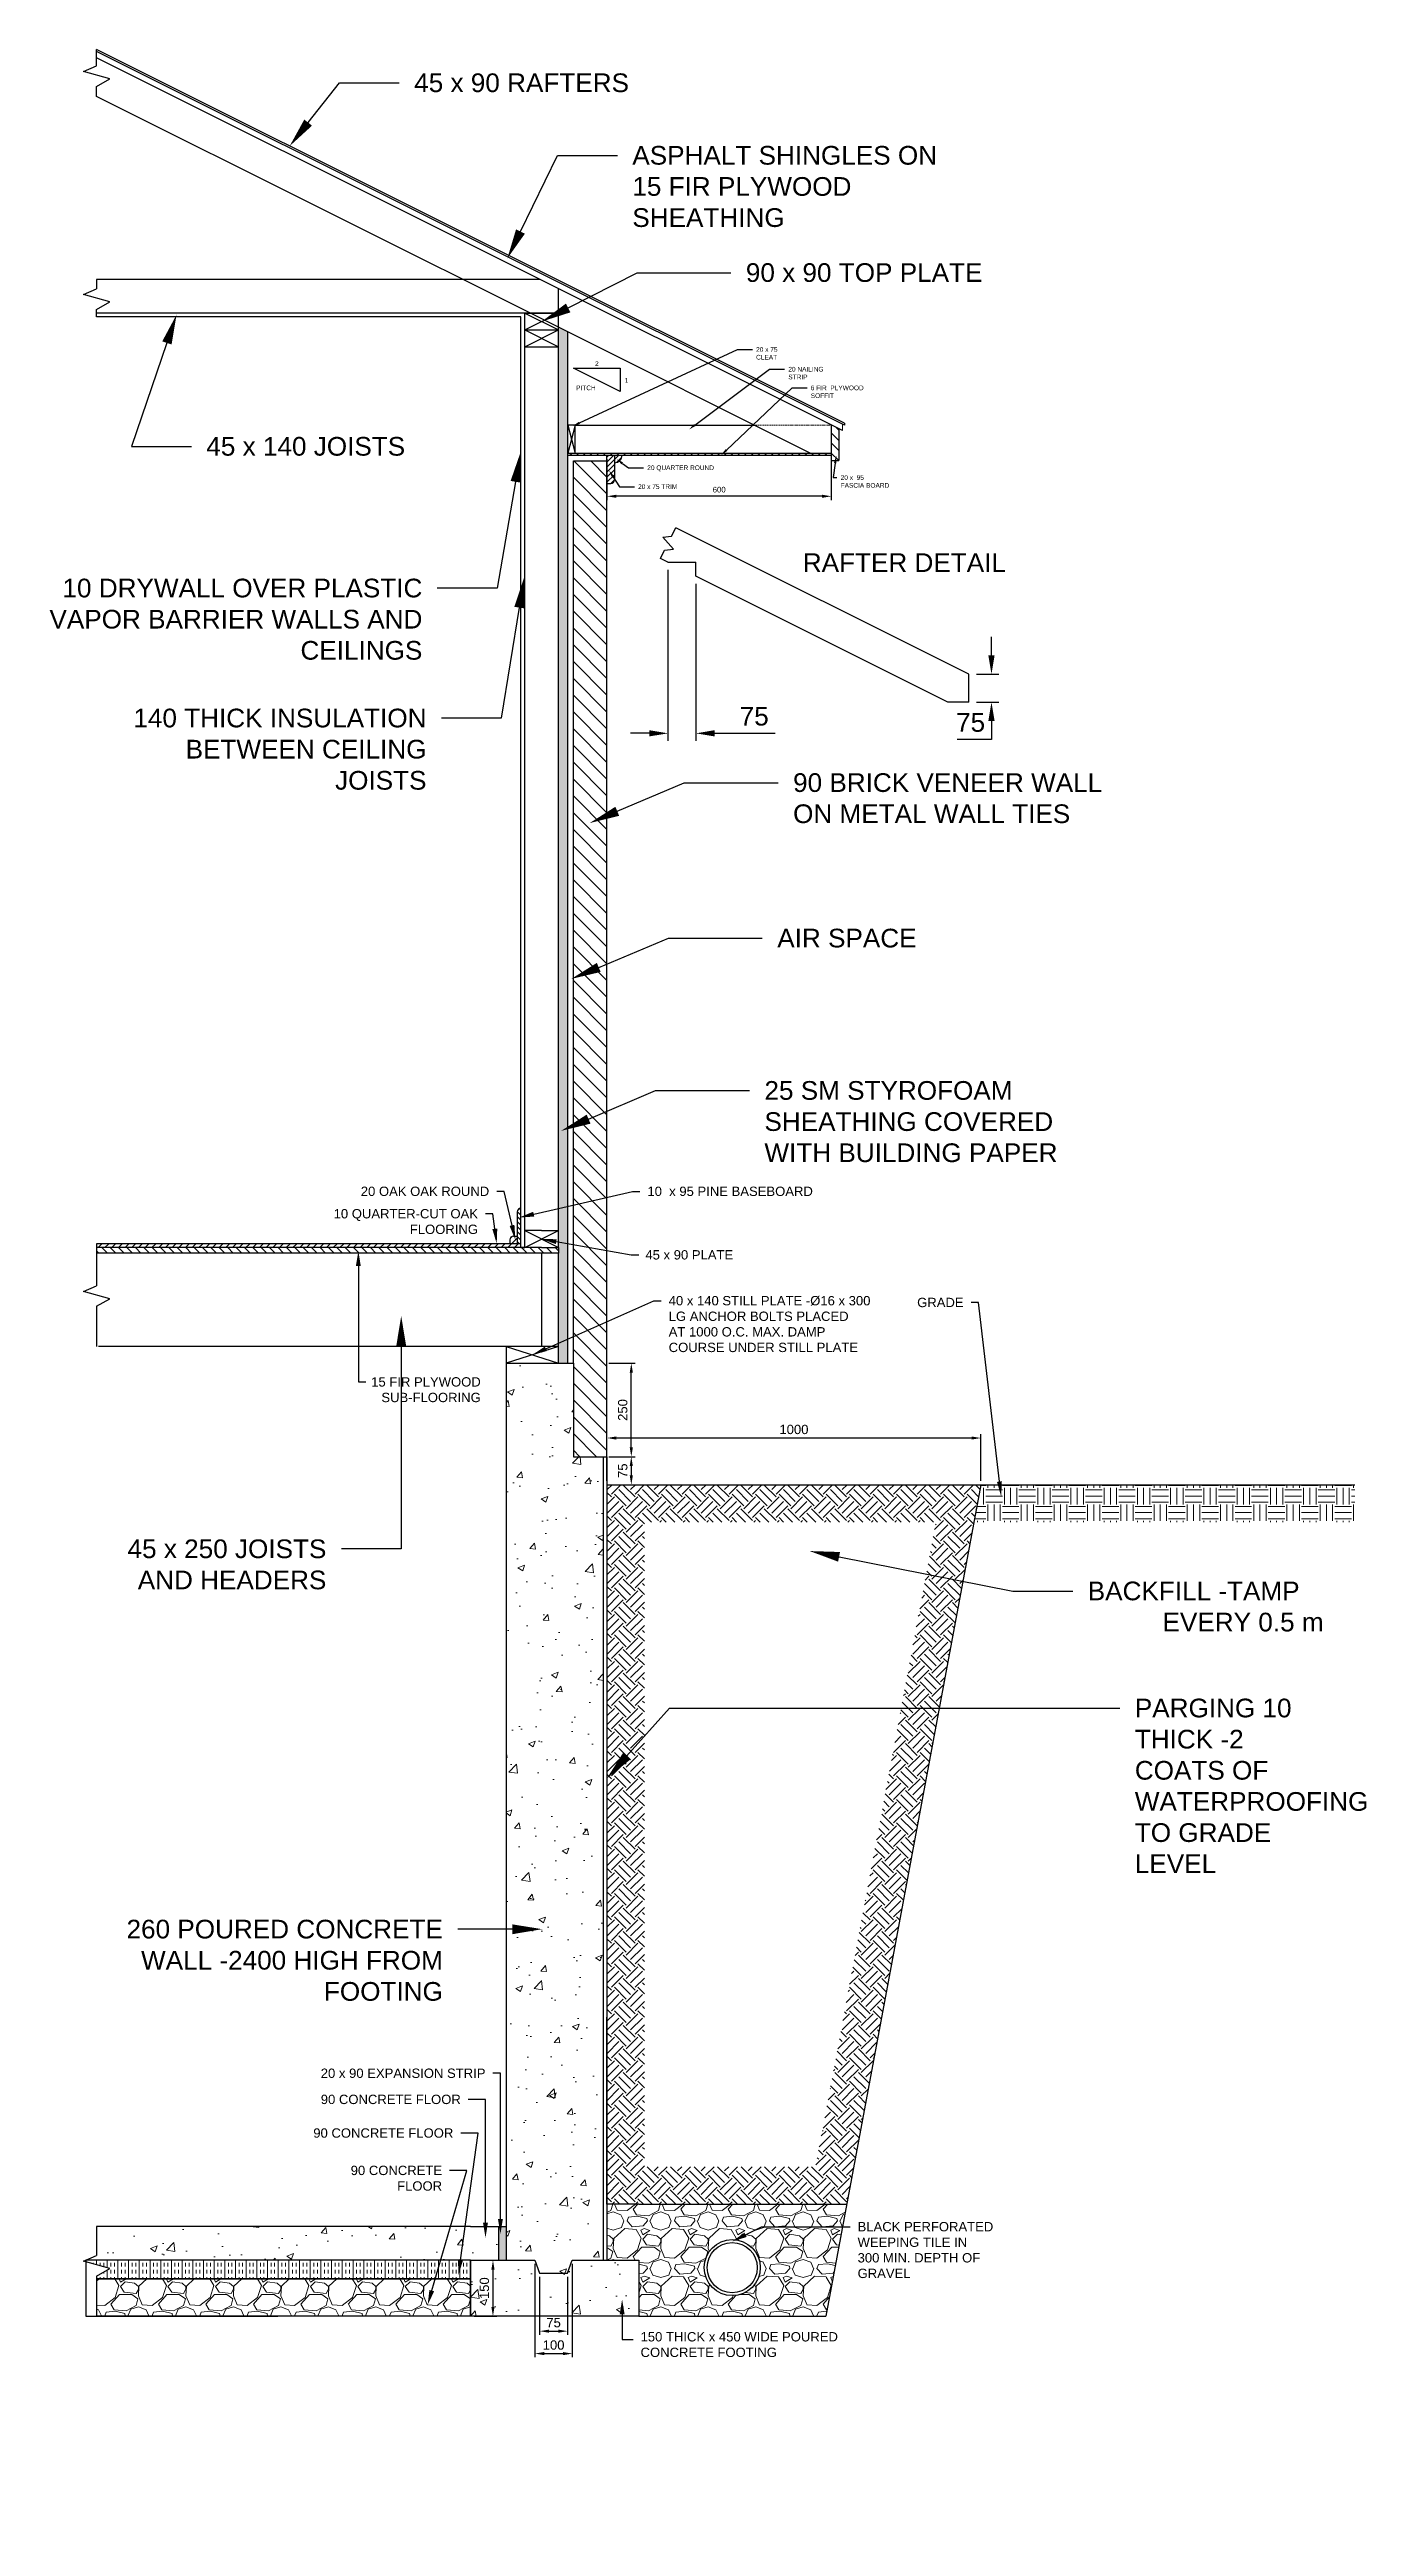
# Model space of a CAD drawing. Header units: millimetres. Extents: x -126 to 3396, y -563 to 6065.
import ezdxf
from ezdxf import colors
from ezdxf.entities.mleader import LeaderData, LeaderLine
from ezdxf.math import Vec2, Vec3

# ---------------------------------------------------------------- set-up
doc = ezdxf.new("R2010")
doc.units = ezdxf.units.MM
doc.header["$LTSCALE"] = 0.5
doc.linetypes.add('HIDDEN', pattern=[9.525, 6.35, -3.175])
doc.layers.add('Details', color=7, linetype='Continuous')
for name, color, linetype, lineweight in [('Dim10', 250, 'Continuous', 25), ('Dim20', 250, 'Continuous', 25), ('Dim5', 250, 'Continuous', 25), ('Hatch', 7, 'Continuous', 13), ('Hidden', 255, 'HIDDEN', 9)]:
    doc.layers.add(name, color=color, linetype=linetype, lineweight=lineweight)
doc.styles.get("Standard").update_dxf_attribs({"font": 'arial.ttf'})
doc.dimstyles.new('Dim10', dxfattribs={"dimscale": 10, "dimtxt": 2.5, "dimasz": 2.5, "dimexe": 1, "dimexo": 1, "dimgap": 1, "dimtad": 1, "dimtoh": 1, "dimdec": 0, "dimzin": 0, "dimdsep": 46, "dimtxsty": 'Standard', "dimcen": 1, "dimadec": 0, "dimazin": 0, "dimtfac": 1, "dimtdec": 0, "dimtofl": 0, "dimtmove": 0, "dimatfit": 3, "dimfxl": 1, "dimtolj": 1, "dimtzin": 0, "dimarcsym": 0})
doc.dimstyles.new('Dim20', dxfattribs={"dimscale": 20, "dimtxt": 2.5, "dimasz": 2.5, "dimexe": 1, "dimexo": 1, "dimgap": 1, "dimtad": 1, "dimtoh": 1, "dimdec": 0, "dimzin": 0, "dimdsep": 46, "dimtxsty": 'Standard', "dimcen": 1, "dimadec": 0, "dimazin": 0, "dimtfac": 1, "dimtdec": 0, "dimtofl": 0, "dimtmove": 0, "dimatfit": 3, "dimfxl": 1, "dimtolj": 1, "dimtzin": 0, "dimarcsym": 0})
doc.dimstyles.get("Standard").update_dxf_attribs({"dimtxt": 0.18, "dimasz": 0.18, "dimexe": 0.18, "dimexo": 0.0625, "dimgap": 0.09, "dimtad": 0, "dimtih": 1, "dimtoh": 1, "dimdec": 4, "dimzin": 0, "dimdsep": 46, "dimtxsty": 'Standard', "dimcen": 0.09, "dimadec": 0, "dimazin": 0, "dimtfac": 1, "dimtdec": 4, "dimtofl": 0, "dimtmove": 0, "dimatfit": 3, "dimfxl": 1, "dimtolj": 1, "dimtzin": 0, "dimarcsym": 0})
pattern_1 = [(228.0128, (1091.44, 127), (-1016, -1143), [17.086, -1691.524]), (184.96974, (1080.01, 114.3), (1524, 127.000007), [29.3202, -2902.7024]), (132.51045, (1050.8, 111.76), (1270, -1397), [20.674, -2046.736]), (267.2737, (1001.27, 80.01), (127, 2540), [26.7002, -2643.322]), (292.83365, (1000, 53.34), (-635, 1524), [26.1817, -2591.9904]), (357.2737, (1010.16, 29.21), (-2540, 127), [26.7002, -2643.322]), (37.69424, (1036.83, 27.94), (-1651, -1270), [35.3097, -3495.6558]), (72.25533, (1064.77, 49.53), (889, 2794), [33.336, -3300.263]), (121.42957, (1074.93, 81.28), (-1016, 1651), [26.7906, -2652.2773]), (175.2364, (1060.96, 104.14), (1397, -127), [30.5857, -1498.697]), (222.39744, (1030.48, 106.68), (-1524, -1397), [39.554, -3915.8386]), (138.8141, (1127, 78.74), (-889, 762), [13.5, -1336.528]), (171.46923, (1116.84, 87.63), (1651, -254), [25.684, -2542.732]), (225, (1091.44, 91.44), (-2e-14, -127), [17.96, -161.645]), (203.1986, (1082.55, 106.68), (635, 254), [9.672, -957.531]), (291.8014, (1073.66, 102.87), (-127, 381), [13.678, -670.238]), (30.9638, (1078.74, 90.17), (381, 254), [22.216, -718.315]), (161.565, (1097.79, 101.6), (254, -127), [16.064, -385.545]), (16.38954, (1000, 102.87), (1270, 381), [22.5044, -2227.9413]), (70.3462, (1021.59, 109.22), (-508, -1397), [18.88, -1869.111]), (293.1986, (1097.79, 127), (-254, 635), [19.344, -947.859]), (343.61046, (1105.41, 109.22), (-1270, 381), [22.5044, -2227.9413]), (339.444, (1000, 24.13), (-635, 254), [21.702, -1063.387]), (294.7751, (1020.32, 16.51), (-635, 1397), [18.1836, -1800.1797]), (66.8014, (1099.06, 0), (254, 635), [19.344, -947.859]), (17.354, (1106.68, 17.78), (-1651, -508), [21.289, -2107.619]), (69.444, (1036.83, 0), (-254, -635), [10.851, -1074.2376]), (101.31, (1091.44, 0), (-127, 508), [6.476, -641.1]), (165.9638, (1090.17, 6.35), (381, -127), [26.182, -497.453]), (186.009, (1064.77, 12.7), (1270, 127), [24.2633, -2402.0682]), (303.69, (1078.74, 78.74), (-127, 254), [18.316, -439.589]), (353.15723, (1088.9, 63.5), (2159, -254), [31.978, -3165.8005]), (60.9454, (1120.65, 59.69), (-508, -889), [13.0754, -1294.4696]), (90, (1127, 71.12), (-127, 127), [7.62, -119.38]), (120.2564, (1062.23, 16.51), (508, -889), [17.6433, -1746.697]), (48.0128, (1053.34, 31.75), (1016, 1143), [34.172, -1674.438]), (0, (1076.2, 57.15), (127, 127), [33.02, -93.98]), (325.30485, (1109.22, 57.15), (1270, -889), [20.0805, -1987.966]), (254.0546, (1125.73, 45.72), (-127, -508), [18.4915, -906.0825]), (207.646, (1120.65, 27.94), (-2413, -1270), [30.1073, -2980.6232]), (175.4261, (1093.98, 13.97), (-1651, 127), [31.8515, -3153.2923])]

msp = doc.modelspace()

# ---------------------------------------------------------------- texts
at = {"layer": 'Details', "insert": (1888.72065, 4717.51174), "char_height": 50, "attachment_point": 1}
msp.add_mtext_dynamic_manual_height_columns('RAFTER DETAIL', width=627.3114969, gutter_width=12.5, heights=[0], dxfattribs=at)
at = {"layer": 'Dim5', "char_height": 12.5, "attachment_point": 1}
for s, insert in [('2', (1333.02691, 5231.25855)), ('1', (1412.3948, 5186.44743)), ('PITCH', (1282.3948, 5166.44743))]:
    msp.add_mtext_dynamic_manual_height_columns(s, width=25, gutter_width=12.5, heights=[0], dxfattribs=dict(at, insert=insert))

# ---------------------------------------------------------------- blocks, each defined once
blk = doc.blocks.new('*D6')
at = {"layer": 'Defpoints', "color": 0, "transparency": 16777216}
for p in [(-29.2, 150), (1000, 150), (-29.2, 0)]:
    blk.add_point(p, dxfattribs=at)
at = {"layer": 'Details', "color": 0, "lineweight": -2, "transparency": 16777216}
for p, q in [((-29.2, 149.9), (-29.2, -0.2)), ((1000, 149.9), (1000, -0.2)), ((-29, 0), (484.8, 0)), ((999.8, 0), (486.1, 0))]:
    blk.add_line(p, q, dxfattribs=at)
at = {"layer": 'Details', "color": 0, "transparency": 16777216}
for points in [[(-29, 0), (-29, 0), (-29.2, 0)], [(999.8, 0), (999.8, 0), (1000, 0)]]:
    blk.add_solid(points, dxfattribs=at)
at = {"layer": 'Details', "color": 0, "transparency": 16777216, "insert": (485.4, 0), "char_height": 0.18, "attachment_point": 5}
blk.add_mtext('\\A1;1029.1667', dxfattribs=at)
blk = doc.blocks.new('*D7')
at = {"layer": 'Defpoints', "color": 0, "transparency": 16777216}
for p in [(2332.9, 4394.1), (2332.9, 4319.1), (2393.3, 4319.1)]:
    blk.add_point(p, dxfattribs=at)
at = {"layer": 'Dim20', "color": 0, "lineweight": -2, "transparency": 16777216}
for p, q in [((2393.3, 4444.1), (2393.3, 4494.1)), ((2352.9, 4394.1), (2413.3, 4394.1)), ((2352.9, 4319.1), (2413.3, 4319.1)), ((2393.3, 4269.1), (2393.3, 4219.1)), ((2393.3, 4219.1), (2301.7, 4219.1))]:
    blk.add_line(p, q, dxfattribs=at)
at = {"layer": 'Dim20', "color": 0, "transparency": 16777216}
for points in [[(2385, 4444.1), (2401.6, 4444.1), (2393.3, 4394.1)], [(2385, 4269.1), (2401.6, 4269.1), (2393.3, 4319.1)]]:
    blk.add_solid(points, dxfattribs=at)
at = {"layer": 'Dim20', "color": 0, "transparency": 16777216, "insert": (2337.5, 4264.5), "char_height": 50, "attachment_point": 5}
blk.add_mtext('\\A1;75', dxfattribs=at)
blk = doc.blocks.new('*D8')
at = {"layer": 'Defpoints', "color": 0, "transparency": 16777216}
for p in [(1527.9, 4693.4), (1602.9, 4655.9), (1602.9, 4235.7)]:
    blk.add_point(p, dxfattribs=at)
at = {"layer": 'Dim20', "color": 0, "lineweight": -2, "transparency": 16777216}
for p, q in [((1527.9, 4673.4), (1527.9, 4215.7)), ((1602.9, 4635.9), (1602.9, 4215.7)), ((1477.9, 4235.7), (1427.9, 4235.7)), ((1652.9, 4235.7), (1814.5, 4235.7))]:
    blk.add_line(p, q, dxfattribs=at)
at = {"layer": 'Dim20', "color": 0, "transparency": 16777216}
for points in [[(1477.9, 4244.1), (1477.9, 4227.4), (1527.9, 4235.7)], [(1652.9, 4244.1), (1652.9, 4227.4), (1602.9, 4235.7)]]:
    blk.add_solid(points, dxfattribs=at)
at = {"layer": 'Dim20', "color": 0, "transparency": 16777216, "insert": (1758.7, 4281.2), "char_height": 50, "attachment_point": 5}
blk.add_mtext('\\A1;75', dxfattribs=at)
blk = doc.blocks.new('*D9')
at = {"layer": 'Defpoints', "color": 0, "transparency": 16777216}
for p in [(1184.7, 115), (1259.7, 115), (1259.7, -40)]:
    blk.add_point(p, dxfattribs=at)
at = {"layer": 'Dim10', "color": 0, "lineweight": -2, "transparency": 16777216}
for p, q in [((1184.7, 105), (1184.7, -50)), ((1259.7, 105), (1259.7, -50)), ((1209.7, -40), (1234.7, -40))]:
    blk.add_line(p, q, dxfattribs=at)
at = {"layer": 'Dim10', "color": 0, "transparency": 16777216}
for points in [[(1209.7, -35.8), (1209.7, -44.2), (1184.7, -40)], [(1234.7, -35.8), (1234.7, -44.2), (1259.7, -40)]]:
    blk.add_solid(points, dxfattribs=at)
at = {"layer": 'Dim10', "color": 0, "transparency": 16777216, "insert": (1222.2, -17.3), "char_height": 25, "attachment_point": 5}
blk.add_mtext('\\A1;75', dxfattribs=at)
blk = doc.blocks.new('*D10')
at = {"layer": 'Defpoints', "color": 0, "transparency": 16777216}
for p in [(1172.2, 150), (1272.2, 150), (1272.2, -100)]:
    blk.add_point(p, dxfattribs=at)
at = {"layer": 'Dim10', "color": 0, "lineweight": -2, "transparency": 16777216}
for p, q in [((1172.2, 140), (1172.2, -110)), ((1272.2, 140), (1272.2, -110)), ((1197.2, -100), (1247.2, -100))]:
    blk.add_line(p, q, dxfattribs=at)
at = {"layer": 'Dim10', "color": 0, "transparency": 16777216}
for points in [[(1197.2, -95.8), (1197.2, -104.2), (1172.2, -100)], [(1247.2, -95.8), (1247.2, -104.2), (1272.2, -100)]]:
    blk.add_solid(points, dxfattribs=at)
at = {"layer": 'Dim10', "color": 0, "transparency": 16777216, "insert": (1222.2, -77.2), "char_height": 25, "attachment_point": 5}
blk.add_mtext('\\A1;100', dxfattribs=at)
blk = doc.blocks.new('*D11')
at = {"layer": 'Defpoints', "color": 0, "transparency": 16777216}
for p in [(1000, 150), (1000, 0), (1060, 0)]:
    blk.add_point(p, dxfattribs=at)
at = {"layer": 'Dim10', "color": 0, "lineweight": -2, "transparency": 16777216}
for p, q in [((1010, 150), (1070, 150)), ((1060, 125), (1060, 25)), ((1010, 0), (1070, 0))]:
    blk.add_line(p, q, dxfattribs=at)
at = {"layer": 'Dim10', "color": 0, "transparency": 16777216}
for points in [[(1055.8, 125), (1064.2, 125), (1060, 150)], [(1055.8, 25), (1064.2, 25), (1060, 0)]]:
    blk.add_solid(points, dxfattribs=at)
at = {"layer": 'Dim10', "color": 0, "transparency": 16777216, "insert": (1037.2, 75), "char_height": 25, "attachment_point": 5, "rotation": 90}
blk.add_mtext('\\A1;150', dxfattribs=at)
blk = doc.blocks.new('*D12')
at = {"layer": 'Defpoints', "color": 0, "transparency": 16777216}
for p in [(1365, 2350), (1365, 2225), (2365, 2225)]:
    blk.add_point(p, dxfattribs=at)
at = {"layer": 'Dim10', "color": 0, "lineweight": -2, "transparency": 16777216}
for p, q in [((1365, 2235), (1365, 2360)), ((2340, 2350), (1390, 2350)), ((2365, 2235), (2365, 2360))]:
    blk.add_line(p, q, dxfattribs=at)
at = {"layer": 'Dim10', "color": 0, "transparency": 16777216}
for points in [[(1390, 2354.2), (1390, 2345.8), (1365, 2350)], [(2340, 2354.2), (2340, 2345.8), (2365, 2350)]]:
    blk.add_solid(points, dxfattribs=at)
at = {"layer": 'Dim10', "color": 0, "transparency": 16777216, "insert": (1865, 2372.8), "char_height": 25, "attachment_point": 5}
blk.add_mtext('\\A1;1000', dxfattribs=at)
blk = doc.blocks.new('*D13')
at = {"layer": 'Defpoints', "color": 0, "transparency": 16777216}
for p in [(1360, 2300), (1360, 2225), (1430, 2225)]:
    blk.add_point(p, dxfattribs=at)
at = {"layer": 'Dim10', "color": 0, "lineweight": -2, "transparency": 16777216}
for p, q in [((1370, 2300), (1440, 2300)), ((1430, 2275), (1430, 2250)), ((1370, 2225), (1440, 2225))]:
    blk.add_line(p, q, dxfattribs=at)
at = {"layer": 'Dim10', "color": 0, "transparency": 16777216}
for points in [[(1425.8, 2275), (1434.2, 2275), (1430, 2300)], [(1425.8, 2250), (1434.2, 2250), (1430, 2225)]]:
    blk.add_solid(points, dxfattribs=at)
at = {"layer": 'Dim10', "color": 0, "transparency": 16777216, "insert": (1407.3, 2262.5), "char_height": 25, "attachment_point": 5, "rotation": 90}
blk.add_mtext('\\A1;75', dxfattribs=at)
blk = doc.blocks.new('*D14')
at = {"layer": 'Defpoints', "color": 0, "transparency": 16777216}
for p in [(1360, 2550), (1430, 2550), (1360, 2300)]:
    blk.add_point(p, dxfattribs=at)
at = {"layer": 'Dim10', "color": 0, "lineweight": -2, "transparency": 16777216}
for p, q in [((1370, 2550), (1440, 2550)), ((1430, 2325), (1430, 2525)), ((1370, 2300), (1440, 2300))]:
    blk.add_line(p, q, dxfattribs=at)
at = {"layer": 'Dim10', "color": 0, "transparency": 16777216}
for points in [[(1425.8, 2525), (1434.2, 2525), (1430, 2550)], [(1425.8, 2325), (1434.2, 2325), (1430, 2300)]]:
    blk.add_solid(points, dxfattribs=at)
at = {"layer": 'Dim10', "color": 0, "transparency": 16777216, "insert": (1407.2, 2425), "char_height": 25, "attachment_point": 5, "rotation": 90}
blk.add_mtext('\\A1;250', dxfattribs=at)
blk = doc.blocks.new('*D15')
at = {"layer": 'Defpoints', "color": 0, "transparency": 16777216}
for p in [(1365, 4979.6), (1965, 4979.6), (1365, 4870)]:
    blk.add_point(p, dxfattribs=at)
at = {"layer": 'Dim5', "color": 0, "lineweight": -2, "transparency": 16777216}
for p, q in [((1365, 4969.6), (1365, 4860)), ((1965, 4969.6), (1965, 4860)), ((1940, 4870), (1390, 4870))]:
    blk.add_line(p, q, dxfattribs=at)
at = {"layer": 'Dim5', "color": 0, "transparency": 16777216}
for points in [[(1390, 4874.2), (1390, 4865.8), (1365, 4870)], [(1940, 4874.2), (1940, 4865.8), (1965, 4870)]]:
    blk.add_solid(points, dxfattribs=at)
at = {"layer": 'Dim5', "color": 0, "transparency": 16777216, "insert": (1665, 4887.7), "char_height": 25, "attachment_point": 5}
blk.add_mtext('\\A1;{\\H0.6x;600}', dxfattribs=at)

# ---------------------------------------------------------------- dimensions: what is measured, and where the dimension line sits
at = {"layer": 'Details'}
dim = msp.add_linear_dim(base=(-29.16667, 0), p1=(1000, 150), p2=(-29.16667, 150), dimstyle='Standard', dxfattribs=at)
dim.commit()
dim.dimension.update_dxf_attribs({"geometry": '*D6', "text_midpoint": (485.41667, 0)})
at = {"layer": 'Dim10'}
for base, p1, p2, picture, middle in [((1430, 2550), (1360, 2300), (1360, 2550), '*D14', (1407.23568, 2425)), ((1430, 2225), (1360, 2300), (1360, 2225), '*D13', (1407.28683, 2262.5)), ((1060, 0), (1000, 150), (1000, 0), '*D11', (1037.23568, 75))]:
    dim = msp.add_linear_dim(base=base, p1=p1, p2=p2, angle=90, dimstyle='Dim10', dxfattribs=at)
    dim.commit()
    dim.dimension.update_dxf_attribs({"geometry": picture, "text_midpoint": middle})
for base, p1, p2, picture, middle in [((1365, 2350), (2365, 2225), (1365, 2225), '*D12', (1865, 2372.76432)), ((1272.19219, -100), (1172.19219, 150), (1272.19219, 150), '*D10', (1222.19219, -77.23568)), ((1259.69219, -40), (1184.69219, 115), (1259.69219, 115), '*D9', (1222.19219, -17.28683))]:
    dim = msp.add_linear_dim(base=base, p1=p1, p2=p2, dimstyle='Dim10', dxfattribs=at)
    dim.commit()
    dim.dimension.update_dxf_attribs({"geometry": picture, "text_midpoint": middle})
at = {"layer": 'Dim20'}
dim = msp.add_linear_dim(base=(1602.90991, 4235.73218), p1=(1527.90991, 4693.43321), p2=(1602.90991, 4655.93321), dimstyle='Dim20', dxfattribs=at)
dim.commit()
dim.dimension.update_dxf_attribs({"geometry": '*D8', "text_midpoint": (1758.70459, 4281.15851)})
dim = msp.add_linear_dim(base=(2393.30788, 4319.05627), p1=(2332.90991, 4394.05627), p2=(2332.90991, 4319.05627), angle=90, dimstyle='Dim20', dxfattribs=at)
dim.commit()
dim.dimension.update_dxf_attribs({"geometry": '*D7', "text_midpoint": (2337.5132, 4264.4826)})
at = {"layer": 'Dim5'}
dim = msp.add_linear_dim(base=(1365, 4870), p1=(1965, 4979.62306), p2=(1365, 4979.62306), text='{\\H0.6x;<>}', dimstyle='Dim10', dxfattribs=at)
dim.commit()
dim.dimension.update_dxf_attribs({"geometry": '*D15', "text_midpoint": (1665, 4887.65859)})

# ---------------------------------------------------------------- hatches: boundary and pattern name
at = {"layer": 'Hatch', "true_color": 0xf7abae}
h = msp.add_hatch(dxfattribs=at)
h.set_pattern_fill('INSUL', color=241, scale=4)
h.paths.add_polyline_path([(1260, 5310), (1235, 5322.5), (1235, 2905), (1235, 2860), (1235, 2845), (1235, 2595), (1235, 2550), (1260, 2550)])
at = {"layer": 'Hatch', "true_color": 0x9898cc}
h = msp.add_hatch(dxfattribs=at)
h.set_pattern_fill('ANSI31', color=253, scale=6, angle=90)
h.paths.add_polyline_path([(1985, 5050.62306), (1965, 5060.62306), (1965, 4965.62306), (1985, 4965.62306)])
at = {"layer": 'Hatch', "true_color": 0xf8f6b0}
h = msp.add_hatch(dxfattribs=at)
h.set_pattern_fill('ANSI31', color=51, scale=4, angle=90)
h.paths.add_polyline_path([(1965, 4985.62306), (1260, 4985.62306), (1260, 4979.62306), (1965, 4979.62306)])
at = {"layer": 'Hatch', "true_color": 0x9898cc}
h = msp.add_hatch(dxfattribs=at)
h.set_pattern_fill('ANSI31', color=253, scale=3)
h.paths.add_polyline_path([(1385, 4979.62306), (1365, 4979.62306), (1365, 4904.62306), (1375, 4904.62306, 0.4142135624), (1385, 4914.62306)])
h = msp.add_hatch(dxfattribs=at)
h.set_pattern_fill('ANSI31', color=253, scale=3)
h.paths.add_polyline_path([(1405, 4979.62306), (1385, 4979.62306), (1385, 4959.62306, 0.4142135624)])
h = msp.add_hatch(dxfattribs=at)
h.set_pattern_fill('ANSI31', color=253, scale=10, angle=90)
h.paths.add_polyline_path([(1365, 4964.62306), (1275, 4964.62306), (1275, 2550), (1275, 2300), (1355, 2300), (1365, 2300)])
h = msp.add_hatch(dxfattribs=at)
h.set_pattern_fill('ANSI31', color=253, scale=3, angle=90)
h.paths.add_polyline_path([(1135, 2965, 0.4142135624), (1125, 2955), (1125, 2870), (1135, 2870)])
h = msp.add_hatch(dxfattribs=at)
h.set_pattern_fill('ANSI31', color=253, scale=4)
h.paths.add_polyline_path([(1125, 2890), (1115, 2890, 0.4142135624), (1105, 2880), (1105, 2870), (1125, 2870)])
h.paths.add_polyline_path([(1135, 2870), (0, 2870), (0, 2860), (1135, 2860)])
h = msp.add_hatch(dxfattribs=at)
h.set_pattern_fill('ANSI31', color=253, scale=5, angle=90)
h.paths.add_polyline_path([(1235, 2860), (1190, 2860), (0, 2860), (0, 2845), (1190, 2845), (1235, 2845)])
at = {"layer": 'Hatch', "true_color": 0x939598}
h = msp.add_hatch(dxfattribs=at)
h.set_pattern_fill('AR-CONC', color=252)
h.set_pattern_definition([(50, (1000, 0), (182.185, -15.939), [19.05, -209.55]), (355, (1000, 0), (-35.243, 191.057), [15.24, -167.64]), (100.4514, (1015.18, -1.33), (146.941, 175.118), [16.19, -178.09]), (46.184, (1000, 50.8), (271.079, -42.042), [28.575, -314.325]), (96.636, (1022.6, 47.3), (237.404, 247.426), [24.285, -267.136]), (351.184, (1000, 50.8), (237.404, 247.426), [22.86, -251.46]), (21, (1025.4, 38.1), (151.614, -102.265), [19.05, -209.55]), (326, (1025.4, 38.1), (61.802, 184.188), [15.24, -167.64]), (71.4514, (1038.03, 29.58), (213.416, 81.923), [16.19, -178.09]), (37.5, (1000, 0), (3.0886, 84.555), [0, -165.608, 0, -170.18, 0, -168.275]), (7.5, (1000, 0), (66.8197, 100.1806), [0, -97.028, 0, -161.798, 0, -64.135]), (327.5, (943.36, 0), (135.5906, -5.7287), [0, -63.5, 0, -198.12, 0, -262.89]), (317.5, (917.96, 0), (148.129, 25.4265), [0, -82.55, 0, -131.572, 0, -186.69])])
h.paths.add_polyline_path([(1450, 150), (1272.19219, 150), (1259.69219, 115), (1184.69219, 115), (1172.19219, 150), (1000, 150), (1000, 0), (1450, 0)])
h.paths.add_polyline_path([(1355, 2300), (1275, 2300), (1275, 2550), (1095, 2550), (1095, 150), (1172.19219, 150), (1184.69219, 115), (1259.69219, 115), (1272.19219, 150), (1355, 150)])
h.paths.add_polyline_path([(1075, 240), (1000, 240), (0, 240), (0, 150), (1000, 150), (1075, 150)])
at = {"layer": 'Hatch', "true_color": 0x727430}
h = msp.add_hatch(dxfattribs=at)
h.set_pattern_fill('EARTH', color=67, scale=7, angle=45)
h.set_pattern_definition([(45, (1000, 0), (0, 62.8618), [44.45, -44.45]), (45, (988.213, 11.787), (0, 62.8618), [44.45, -44.45]), (45, (976.427, 23.573), (0, 62.8618), [44.45, -44.45]), (135, (976.427, 31.43), (-62.8618, 0), [44.45, -44.45]), (135, (988.213, 43.217), (-62.8618, 0), [44.45, -44.45]), (135, (1000, 55.004), (-62.8618, 0), [44.45, -44.45])])
h.paths.add_polyline_path([(2365, 2225), (1365, 2225), (1365, 300), (1450, 300), (1950, 300), (2005.95506, 300)])
h.paths.add_polyline_path([(1465, 400), (1465, 2125), (2244.62376, 2125), (1922.88219, 400)], flags=16)
h = msp.add_hatch(dxfattribs=at)
h.set_pattern_fill('EARTH', color=67, scale=7)
h.set_pattern_definition([(0, (1000, 0), (44.45, 44.45), [44.45, -44.45]), (0, (1000, 16.67), (44.45, 44.45), [44.45, -44.45]), (0, (1000, 33.337), (44.45, 44.45), [44.45, -44.45]), (90, (1005.556, 38.894), (-44.45, 44.45), [44.45, -44.45]), (90, (1022.225, 38.894), (-44.45, 44.45), [44.45, -44.45]), (90, (1038.894, 38.894), (-44.45, 44.45), [44.45, -44.45])])
h.paths.add_polyline_path([(3365, 2225), (2365, 2225), (2346.34831, 2125), (3365, 2125)])
at = {"layer": 'Hatch'}
h = msp.add_hatch(dxfattribs=at)
h.set_pattern_fill('GRAVEL', color=35, scale=5)
h.set_pattern_definition(pattern_1)
h.paths.add_polyline_path([(1950, 0), (2005.95506, 300), (1950, 300), (1450, 300), (1365, 300), (1365, 150), (1450, 150), (1450, 0)])
h.paths.add_polyline_path([(1775, 130, -1), (1625, 130, -1)], flags=16)
at = {"layer": 'Hatch', "true_color": 0xf7abae}
h = msp.add_hatch(dxfattribs=at)
h.set_pattern_fill('INSUL', color=241, scale=3, angle=90)
h.set_pattern_definition([(90, (1000, 0), (-28.575, 2e-15), []), (90, (990.475, 6e-16), (-28.575, 2e-15), [9.525, -9.525]), (90, (980.95, 1e-15), (-28.575, 2e-15), [9.525, -9.525])])
h.paths.add_polyline_path([(-29.16667, 150), (-35, 147.5), (35, 127.5), (0, 107.5), (0, 100), (1000, 100), (1000, 150)])
at = {"layer": 'Hatch'}
h = msp.add_hatch(dxfattribs=at)
h.set_pattern_fill('GRAVEL', color=35, scale=5)
h.set_pattern_definition(pattern_1)
h.paths.add_polyline_path([(1000, 100), (0, 100), (0, 0), (1000, 0)])
at = {"layer": 'Hidden', "true_color": 0x636466}
h = msp.add_hatch(color=251, dxfattribs=at)
h.dxf.hatch_style = 1
h.paths.add_polyline_path([(1095, 240), (1075, 240), (1075, 150), (1095, 150)])

# ---------------------------------------------------------------- linework, layer by layer
for p, q in [((0, 6021.98797), (0, 6065.48374)), ((2000, 5065.48374), (0, 6065.48374)), ((2000, 5059.89357), (0, 6059.89357)), ((1995, 5045.62306), (0, 6043.12306)), ((-35, 6006.98797), (0, 6021.98797)), ((35, 5986.98797), (-35, 6006.98797)), ((0, 5966.98797), (35, 5986.98797)), ((0, 5940), (0, 5966.98797)), ((1235, 5322.5), (0, 5940)), ((1186.24612, 5450), (0, 5450)), ((0, 5450), (0, 5425)), ((-35, 5410), (0, 5425)), ((35, 5390), (-35, 5410)), ((0, 5370), (35, 5390)), ((0, 5350), (0, 5370)), ((1235, 5360), (1235, 5425.62306)), ((1235, 5360), (0, 5360)), ((1135, 5350), (0, 5350)), ((1135, 2860), (1135, 5350)), ((1145, 2905), (1145, 5360)), ((1145, 5360), (1235, 5360)), ((1145, 5315), (1235, 5360)), ((1145, 5360), (1235, 5315)), ((1145, 5315), (1235, 5315)), ((1145, 5315), (1235, 5270)), ((1145, 5270), (1235, 5315)), ((1235, 2905), (1235, 5360)), ((1908.75388, 4985.62306), (1235, 5322.5)), ((1260, 2550), (1260, 5310)), ((1145, 5270), (1235, 5270)), ((1280, 5060.62306), (1260, 5060.62306)), ((1260, 5060.62306), (1280, 4985.62306)), ((1280, 5060.62306), (1260, 4985.62306)), ((1280, 4985.62306), (1280, 5060.62306)), ((1280, 5060.62306), (1758.75388, 5060.62306)), ((1965, 5060.62306), (1965, 4965.62306)), ((1985, 5050.62306), (1985, 4965.62306)), ((2000, 5065.48374), (2000, 5059.89357)), ((1260, 4985.62306), (1965, 4985.62306)), ((1260, 4979.62306), (1965, 4979.62306)), ((1365, 2300), (1365, 4979.62306)), ((1385, 4979.62306), (1385, 4914.62306)), ((1275, 2550), (1275, 4964.62306)), ((1275, 4964.62306), (1365, 4964.62306)), ((1965, 4965.62306), (1985, 4965.62306)), ((1365, 4904.62306), (1375, 4904.62306)), ((1125, 2955), (1125, 2870)), ((1135, 2870), (1135, 2965)), ((1135, 2965), (1135, 2965)), ((1135, 2870), (0, 2870)), ((0, 2870), (0, 2757.5)), ((1190, 2860), (0, 2860)), ((1105, 2880), (1105, 2870)), ((1125, 2870), (1105, 2870)), ((1115, 2890), (1125, 2890)), ((1135, 2870), (1135, 2875)), ((1135, 2860), (1145, 2860)), ((1145, 2860), (1145, 2905)), ((1190, 2905), (1145, 2905)), ((1145, 2905), (1235, 2860)), ((1145, 2860), (1235, 2905)), ((1190, 2905), (1235, 2905)), ((1190, 2860), (1235, 2860)), ((1235, 2860), (1235, 2905)), ((1235, 2860), (1235, 2845)), ((1190, 2845), (0, 2845)), ((1235, 2845), (1190, 2845)), ((1190, 2845), (1190, 2595)), ((1235, 2595), (1235, 2845)), ((-35, 2742.5), (0, 2757.5)), ((35, 2722.5), (-35, 2742.5)), ((0, 2702.5), (35, 2722.5)), ((0, 2702.5), (0, 2595)), ((1235, 2595), (1095, 2595)), ((1095, 2595), (1095, 2550)), ((1095, 2595), (1235, 2550)), ((1235, 2595), (1095, 2550)), ((1235, 2550), (1235, 2595)), ((1095, 2550), (1275, 2550)), ((1095, 2550), (1095, 150)), ((1095, 2550), (1235, 2550)), ((1190, 2580), (1188.33333, 2580)), ((1275, 2550), (1275, 2300)), ((1275, 2300), (1355, 2300)), ((1355, 2300), (1355, 150)), ((1355, 2300), (1365, 2300)), ((1365, 2300), (1365, 150)), ((1365, 2225), (2365, 2225)), ((2365, 2225), (1950, 0)), ((2365, 2225), (3365, 2225)), ((1365, 300), (1365, 800)), ((1450, 300), (1365, 300)), ((1450, 300), (1950, 300)), ((1950, 300), (2005.95506, 300)), ((1000, 240), (0, 240)), ((0, 240), (0, 162.5)), ((1000, 240), (1095, 240)), ((1075, 240), (1075, 150)), ((-35, 147.5), (0, 162.5)), ((35, 127.5), (-35, 147.5)), ((1000, 150), (-29.16667, 150)), ((1000, 150), (0, 150)), ((1000, 0), (1000, 150)), ((1000, 150), (1172.19219, 150)), ((1000, 100), (1000, 150)), ((1172.19219, 150), (1184.69219, 115)), ((1259.69219, 115), (1272.19219, 150)), ((1272.19219, 150), (1450, 150)), ((1450, 150), (1450, 0)), ((0, 107.5), (35, 127.5)), ((0, 107.5), (0, 0)), ((1000, 100), (0, 100)), ((0, 100), (1000, 100)), ((1184.69219, 115), (1259.69219, 115)), ((1000, 0), (0, 0)), ((1450, 0), (1000, 0)), ((1450, 0), (1950, 0))]:
    msp.add_line(p, q)
for radius in [75, 67]:
    msp.add_circle((1700, 130), radius)
for centre, radius, start, end in [((1385, 4979.62306), 20, 270, 0), ((1375, 4914.62306), 10, 270, 0), ((1135, 2955), 10, 90, 180), ((1115, 2880), 10, 90, 180)]:
    msp.add_arc(centre, radius, start, end)
at = {"layer": 'Defpoints'}
msp.add_line((1100, 2595), (5, 2595), dxfattribs=at)
at = {"layer": 'Details'}
for p, q in [((1537.87262, 4763.62406), (1549.05296, 4785.98474)), ((2332.90991, 4394.05627), (1549.05296, 4785.98474)), ((1507.80374, 4703.48629), (1518.98408, 4725.84697)), ((1514.1703, 4760.94078), (1537.87262, 4763.62406)), ((1542.6864, 4728.53026), (1514.1703, 4760.94078)), ((1518.98408, 4725.84697), (1542.6864, 4728.53026)), ((1527.90991, 4693.43321), (1507.80374, 4703.48629)), ((1527.90991, 4693.43321), (1602.90991, 4693.43321)), ((1602.90991, 4655.93321), (1602.90991, 4693.43321)), ((2276.66379, 4319.05627), (1602.90991, 4655.93321)), ((2332.90991, 4319.05627), (2332.90991, 4394.05627)), ((2332.90991, 4319.05627), (2276.66379, 4319.05627))]:
    msp.add_line(p, q, dxfattribs=at)
at = {"layer": 'Dim10'}
msp.add_line((1365, 2300), (1365, 2225), dxfattribs=at)
at = {"layer": 'Dim5'}
for p, q in [((1275, 5212.5), (1400, 5212.5)), ((1400, 5150), (1275, 5212.5)), ((1400, 5212.5), (1400, 5150))]:
    msp.add_line(p, q, dxfattribs=at)
at = {"layer": 'Hatch'}
msp.add_line((1995, 5062.39357), (1995, 5045.62306), dxfattribs=at)
at = {"layer": 'Hidden'}
msp.add_line((1758.75388, 5060.62306), (1965, 5060.62306), dxfattribs=at)

msp.set_redraw_order([(e.dxf.handle, doc.entitydb.next_handle()) for e in msp.query("TEXT MTEXT ATTDEF DIMENSION ARC_DIMENSION")])  # texts and dimensions are drawn at this point

# ---------------------------------------------------------------- leaders
at = {"layer": 'Dim10'}
ml = msp.add_multileader_mtext('Standard', dxfattribs=at)
ml.set_content('20 OAK OAK ROUND', color=256)
ml.set_leader_properties()
ml.build(insert=Vec2(0, 0))
ml.multileader.update_dxf_attribs({"dogleg_length": 20, "arrow_head_size": 40})
ctx = ml.context
ctx.base_point, ctx.char_height, ctx.arrow_head_size, ctx.landing_gap_size, ctx.plane_origin = Vec3(689.36221, 3010), 25, 40, 20, Vec3(1120, 2880)
ctx.text_align_type = 2
notes = []
notes.append((ctx, [(0, (1, 1, 0), (1090, 3010), (-1, 0), 20, [(0, [(1120, 2880)], 0, [])])]))
ctx.mtext.insert, ctx.mtext.alignment, ctx.mtext.flow_direction = Vec3(1050, 3022.71317), 3, 5
ml = msp.add_multileader_mtext('Standard', dxfattribs=at)
ml.set_content('10  x 95 PINE BASEBOARD', color=256)
ml.set_leader_properties()
ml.build(insert=Vec2(0, 0))
ml.multileader.update_dxf_attribs({"dogleg_length": 20, "arrow_head_size": 40})
ctx = ml.context
ctx.base_point, ctx.char_height, ctx.arrow_head_size, ctx.landing_gap_size, ctx.plane_origin = Vec3(1453.09686, 3010), 25, 40, 20, Vec3(1130, 2940)
notes.append((ctx, [(1, (1, 1, 0), (1433.09686, 3010), (1, 0), 20, [(0, [(1130, 2940)], 0, [])])]))
ctx.mtext.insert, ctx.mtext.flow_direction = Vec3(1473.09686, 3022.71317), 5
ml = msp.add_multileader_mtext('Standard', dxfattribs=at)
ml.set_content('10 QUARTER-CUT OAK \\PFLOORING', color=256)
ml.set_leader_properties()
ml.build(insert=Vec2(0, 0))
ml.multileader.update_dxf_attribs({"dogleg_length": 20, "arrow_head_size": 40})
ctx = ml.context
ctx.base_point, ctx.char_height, ctx.arrow_head_size, ctx.landing_gap_size, ctx.plane_origin = Vec3(617.70123, 2950), 25, 40, 20, Vec3(1040, 2870)
ctx.text_align_type = 2
notes.append((ctx, [(0, (1, 1, 0), (1060, 2950), (-1, 0), 20, [(0, [(1070, 2870)], 0, [])])]))
ctx.mtext.insert, ctx.mtext.alignment, ctx.mtext.flow_direction = Vec3(1020, 2962.71317), 3, 5
ml = msp.add_multileader_mtext('Standard', dxfattribs=at)
ml.set_content('45 x 90 PLATE', color=256)
ml.set_leader_properties()
ml.build(insert=Vec2(0, 0))
ml.multileader.update_dxf_attribs({"dogleg_length": 20, "arrow_head_size": 40})
ctx = ml.context
ctx.base_point, ctx.char_height, ctx.arrow_head_size, ctx.landing_gap_size, ctx.plane_origin = Vec3(1450, 2840), 25, 40, 20, Vec3(1190, 2882.5)
ctx.text_align_type = 2
notes.append((ctx, [(0, (1, 1, 0), (1430, 2840), (1, 0), 20, [(0, [(1190, 2882.5)], 0, [])])]))
ctx.mtext.insert, ctx.mtext.alignment, ctx.mtext.flow_direction = Vec3(1702.58868, 2852.71317), 3, 5
ml = msp.add_multileader_mtext('Standard', dxfattribs=at)
ml.set_content('15 FIR PLYWOOD\\PSUB-FLOORING', color=256)
ml.set_leader_properties()
ml.build(insert=Vec2(0, 0))
ml.multileader.update_dxf_attribs({"dogleg_length": 20, "arrow_head_size": 40})
ctx = ml.context
ctx.base_point, ctx.char_height, ctx.arrow_head_size, ctx.landing_gap_size, ctx.plane_origin = Vec3(720, 2500), 25, 40, 20, Vec3(750, 2850)
ctx.text_align_type = 2
notes.append((ctx, [(0, (1, 1, 0), (700, 2500), (1, 0), 20, [(0, [(700, 2850)], 0, [])])]))
ctx.mtext.insert, ctx.mtext.alignment, ctx.mtext.flow_direction = Vec3(1027.38063, 2512.71317), 3, 5
ml = msp.add_multileader_mtext('Standard', dxfattribs=at)
ml.set_content('40 x 140 STILL PLATE -%%C16 x 300\\PLG ANCHOR BOLTS PLACED \\PAT 1000 O.C. MAX. DAMP\\PCOURSE UNDER STILL PLATE', color=256)
ml.set_leader_properties()
ml.build(insert=Vec2(0, 0))
ml.multileader.update_dxf_attribs({"dogleg_length": 20, "arrow_head_size": 40})
ctx = ml.context
ctx.base_point, ctx.char_height, ctx.arrow_head_size, ctx.landing_gap_size, ctx.plane_origin = Vec3(1510, 2717.28683), 25, 40, 20, Vec3(1165, 2572.5)
notes.append((ctx, [(1, (1, 1, 0), (1490, 2717.28683), (1, 0), 20, [(0, [(1165, 2572.5)], 0, [])])]))
ctx.mtext.insert, ctx.mtext.flow_direction = Vec3(1530, 2730), 5
ml = msp.add_multileader_mtext('Standard', dxfattribs=at)
ml.set_content('GRADE', color=256)
ml.set_leader_properties()
ml.build(insert=Vec2(0, 0))
ml.multileader.update_dxf_attribs({"dogleg_length": 20, "arrow_head_size": 40})
ctx = ml.context
ctx.base_point, ctx.char_height, ctx.arrow_head_size, ctx.landing_gap_size, ctx.plane_origin = Vec3(2178.27891, 2712.53506), 25, 40, 20, Vec3(2419.22502, 2193.62656)
ctx.text_align_type = 2
notes.append((ctx, [(0, (1, 1, 0), (2358.74275, 2712.53506), (-1, 0), 20, [(0, [(2419.22502, 2193.62656)], 0, [])])]))
ctx.mtext.insert, ctx.mtext.alignment, ctx.mtext.flow_direction = Vec3(2318.74275, 2725.24822), 3, 5
ml = msp.add_multileader_mtext('Standard', dxfattribs=at)
ml.set_content('20 x 90 EXPANSION STRIP', color=256)
ml.set_leader_properties()
ml.build(insert=Vec2(0, 0))
ml.multileader.update_dxf_attribs({"dogleg_length": 28.78898, "arrow_head_size": 40})
ctx = ml.context
ctx.base_point, ctx.char_height, ctx.arrow_head_size, ctx.landing_gap_size, ctx.plane_origin = Vec3(581.93724, 650), 25, 40, 20, Vec3(1080, 220)
ctx.text_align_type = 2
notes.append((ctx, [(1, (1, 1, 0), (1080, 650), (-1, 0), 20, [(0, [(1080, 220)], 0, [])])]))
ctx.mtext.insert, ctx.mtext.width, ctx.mtext.alignment, ctx.mtext.flow_direction = Vec3(1040, 662.71317), 703.6965214, 3, 5
ml = msp.add_multileader_mtext('Standard', dxfattribs=at)
ml.set_content('90 CONCRETE FLOOR', color=256)
ml.set_leader_properties()
ml.build(insert=Vec2(0, 0))
ml.multileader.update_dxf_attribs({"dogleg_length": 28.78898, "arrow_head_size": 40})
ctx = ml.context
ctx.base_point, ctx.char_height, ctx.arrow_head_size, ctx.landing_gap_size, ctx.plane_origin = Vec3(581.35334, 580), 25, 40, 20, Vec3(1040, 210)
ctx.text_align_type = 2
notes.append((ctx, [(0, (1, 1, 0), (1040, 580), (-1, 0), 46, [(0, [(1040, 210)], 0, [])])]))
ctx.mtext.insert, ctx.mtext.alignment, ctx.mtext.flow_direction = Vec3(974, 592.71317), 3, 5
ml = msp.add_multileader_mtext('Standard', dxfattribs=at)
ml.set_content('90 CONCRETE FLOOR', color=256)
ml.set_leader_properties()
ml.build(insert=Vec2(0, 0))
ml.multileader.update_dxf_attribs({"dogleg_length": 28.78898, "arrow_head_size": 40})
ctx = ml.context
ctx.base_point, ctx.char_height, ctx.arrow_head_size, ctx.landing_gap_size, ctx.plane_origin = Vec3(561.35334, 490), 25, 40, 20, Vec3(967.58698, 110)
ctx.text_align_type = 2
notes.append((ctx, [(0, (1, 1, 0), (1020, 490), (-1, 0), 46, [(0, [(967.58698, 110)], 0, [])])]))
ctx.mtext.insert, ctx.mtext.alignment, ctx.mtext.flow_direction = Vec3(954, 502.71317), 3, 5
ml = msp.add_multileader_mtext('Standard', dxfattribs=at)
ml.set_content('90 CONCRETE \\PFLOOR', color=256)
ml.set_leader_properties()
ml.build(insert=Vec2(0, 0))
ml.multileader.update_dxf_attribs({"dogleg_length": 28.78898, "arrow_head_size": 40})
ctx = ml.context
ctx.base_point, ctx.char_height, ctx.arrow_head_size, ctx.landing_gap_size, ctx.plane_origin = Vec3(662.79945, 390), 25, 40, 20, Vec3(885.17396, 30)
ctx.text_align_type = 2
notes.append((ctx, [(0, (1, 1, 0), (990, 390), (-1, 0), 46, [(0, [(885.17396, 30)], 0, [])])]))
ctx.mtext.insert, ctx.mtext.alignment, ctx.mtext.flow_direction = Vec3(924, 402.71317), 3, 5
ml = msp.add_multileader_mtext('Standard', dxfattribs=at)
ml.set_content('BLACK PERFORATED \\PWEEPING TILE IN \\P300 MIN. DEPTH OF \\PGRAVEL', color=256)
ml.set_leader_properties()
ml.build(insert=Vec2(0, 0))
ml.multileader.update_dxf_attribs({"arrow_head_size": 40})
ctx = ml.context
ctx.base_point, ctx.char_height, ctx.arrow_head_size, ctx.landing_gap_size, ctx.plane_origin = Vec3(2015.276, 239.46179), 25, 40, 20, Vec3(1569.4817, 180.72369)
notes.append((ctx, [(0, (1, 1, 0), (1778.11349, 239.46179), (1, 0), 237.16252, [(0, [(1700, 200)], 0, [])])]))
ctx.mtext.insert, ctx.mtext.width, ctx.mtext.flow_direction = Vec3(2035.276, 252.17496), 543.626173, 5
ml = msp.add_multileader_mtext('Standard', dxfattribs=at)
ml.set_content('{\\H0.625x;150 THICK x 450 WIDE POURED\\PCONCRETE FOOTING}', color=256)
ml.set_leader_properties()
ml.build(insert=Vec2(0, 0))
ml.multileader.update_dxf_attribs({"arrow_head_size": 40})
ctx = ml.context
ctx.base_point, ctx.char_height, ctx.arrow_head_size, ctx.landing_gap_size, ctx.plane_origin = Vec3(1434.78402, -62.70882), 40, 40, 20, Vec3(1405.38902, 44.92804)
notes.append((ctx, [(0, (1, 1, 0), (1405.99504, -62.70882), (1, 0), 28.78898, [(0, [(1405.38902, 44.92804)], 0, [])])]))
ctx.mtext.insert, ctx.mtext.flow_direction = Vec3(1454.78402, -42.49565), 5
at = {"layer": 'Dim20'}
ml = msp.add_multileader_mtext('Standard', dxfattribs=at)
ml.set_content('45 x 140 JOISTS', color=256)
ml.set_leader_properties()
ml.build(insert=Vec2(0, 0))
ml.multileader.update_dxf_attribs({"arrow_head_size": 80})
ctx = ml.context
ctx.base_point, ctx.char_height, ctx.arrow_head_size, ctx.landing_gap_size, ctx.plane_origin = Vec3(253.35346, 5003.3283), 50, 80, 40, Vec3(55.76069, 4930.81171)
notes.append((ctx, [(0, (1, 1, 0), (93.35346, 5003.3283), (1, 0), 160, [(0, [(213.83452, 5356.18392)], 0, [])])]))
ctx.mtext.insert, ctx.mtext.flow_direction = Vec3(293.35346, 5028.75463), 5
ml = msp.add_multileader_mtext('Standard', dxfattribs=at)
ml.set_content('10 DRYWALL OVER PLASTIC \\PVAPOR BARRIER WALLS AND \\PCEILINGS', color=256)
ml.set_leader_properties()
ml.build(insert=Vec2(0, 0))
ml.multileader.update_dxf_attribs({"arrow_head_size": 80})
ctx = ml.context
ctx.base_point, ctx.char_height, ctx.arrow_head_size, ctx.landing_gap_size, ctx.plane_origin = Vec3(-162.3101, 4624.07359), 50, 80, 40, Vec3(1197.66734, 4628.7337)
ctx.text_align_type = 2
notes.append((ctx, [(0, (1, 1, 0), (1071.20969, 4624.07359), (-1, 0), 160, [(0, [(1133.76629, 4987.79482)], 0, [])])]))
ctx.mtext.insert, ctx.mtext.alignment, ctx.mtext.flow_direction = Vec3(871.20969, 4649.49992), 3, 5
ml = msp.add_multileader_mtext('Standard', dxfattribs=at)
ml.set_content('140 THICK INSULATION\\PBETWEEN CEILING\\PJOISTS', color=256)
ml.set_leader_properties()
ml.build(insert=Vec2(0, 0))
ml.multileader.update_dxf_attribs({"arrow_head_size": 80})
ctx = ml.context
ctx.base_point, ctx.char_height, ctx.arrow_head_size, ctx.landing_gap_size, ctx.plane_origin = Vec3(71.50443, 4276.24247), 50, 80, 40, Vec3(1206.72029, 4292.19492)
ctx.text_align_type = 2
notes.append((ctx, [(0, (1, 1, 0), (1082.24113, 4276.24247), (-1, 0), 160, [(0, [(1142.81924, 4651.25605)], 0, [])])]))
ctx.mtext.insert, ctx.mtext.alignment, ctx.mtext.flow_direction = Vec3(882.24113, 4301.6688), 3, 5
ml = msp.add_multileader_mtext('Standard', dxfattribs=at)
ml.set_content('45 x 250 JOISTS\\PAND HEADERS', color=256)
ml.set_leader_properties()
ml.build(insert=Vec2(0, 0))
ml.multileader.update_dxf_attribs({"arrow_head_size": 80})
ctx = ml.context
ctx.base_point, ctx.char_height, ctx.arrow_head_size, ctx.landing_gap_size, ctx.plane_origin = Vec3(47.13461, 2053.14624), 50, 80, 40, Vec3(942.77702, 2070.60897)
ctx.text_align_type = 2
notes.append((ctx, [(0, (1, 1, 0), (814.48795, 2053.14624), (-1, 0), 160, [(0, [(814.62379, 2676.61373)], 0, [])])]))
ctx.mtext.insert, ctx.mtext.alignment, ctx.mtext.flow_direction = Vec3(614.48795, 2078.57257), 3, 5
ml = msp.add_multileader_mtext('Standard', dxfattribs=at)
ml.set_content('BACKFILL -TAMP\\P^IEVERY 0.5 m', color=256)
ml.set_leader_properties()
ml.build(insert=Vec2(0, 0))
ml.multileader.update_dxf_attribs({"arrow_head_size": 80})
ctx = ml.context
ctx.base_point, ctx.char_height, ctx.arrow_head_size, ctx.landing_gap_size, ctx.plane_origin = Vec3(2610.84901, 1940.38719), 50, 80, 40, Vec3(2616.96119, 2517.82755)
notes.append((ctx, [(1, (1, 1, 0), (2450.84901, 1940.38719), (1, 0), 160, [(0, [(1907.25148, 2047.51898)], 0, [])])]))
ctx.mtext.insert, ctx.mtext.flow_direction = Vec3(2650.84901, 1965.81352), 5
at = {"layer": 'Dim5'}
ml = msp.add_multileader_mtext('Standard', dxfattribs=at)
ml.set_content('20 x 75 \\PCLEAT', color=256)
ml.set_leader_properties()
ml.build(insert=Vec2(0, 0))
ml.multileader.update_dxf_attribs({"dogleg_length": 40, "arrow_head_size": 20})
ctx = ml.context
ctx.base_point, ctx.char_height, ctx.arrow_head_size, ctx.landing_gap_size, ctx.plane_origin = Vec3(1753.82985, 5262.89425), 12.5, 20, 10, Vec3(1273.26393, 5057.95377)
notes.append((ctx, [(0, (1, 1, 0), (1713.82985, 5262.89425), (1, 0), 40, [(0, [(1273.26393, 5057.95377)], 0, [])])]))
ctx.mtext.insert, ctx.mtext.flow_direction = Vec3(1763.82985, 5269.25084), 5
ml = msp.add_multileader_mtext('Standard', dxfattribs=at)
ml.set_content('20 NAILING \\PSTRIP', color=256)
ml.set_leader_properties()
ml.build(insert=Vec2(0, 0))
ml.multileader.update_dxf_attribs({"dogleg_length": 40, "arrow_head_size": 20})
ctx = ml.context
ctx.base_point, ctx.char_height, ctx.arrow_head_size, ctx.landing_gap_size, ctx.plane_origin = Vec3(1840, 5210), 12.5, 20, 10, Vec3(1584.02872, 5048.63677)
notes.append((ctx, [(0, (1, 1, 0), (1800, 5210), (1, 0), 40, [(0, [(1584.02872, 5048.63677)], 0, [])])]))
ctx.mtext.insert, ctx.mtext.flow_direction = Vec3(1850, 5216.35658), 5
ml = msp.add_multileader_mtext('Standard', dxfattribs=at)
ml.set_content('6 FIR  PLYWOOD\\PSOFFIT', color=256)
ml.set_leader_properties()
ml.build(insert=Vec2(0, 0))
ml.multileader.update_dxf_attribs({"arrow_head_size": 20})
ctx = ml.context
ctx.base_point, ctx.char_height, ctx.arrow_head_size, ctx.landing_gap_size, ctx.plane_origin = Vec3(1900, 5160), 12.5, 20, 10, Vec3(637.90241, 4162.402)
notes.append((ctx, [(0, (1, 1, 0), (1860, 5160), (1, 0), 40, [(0, [(1670, 4980)], 0, [])])]))
ctx.mtext.insert, ctx.mtext.flow_direction = Vec3(1910, 5166.35658), 5
ml = msp.add_multileader_mtext('Standard', dxfattribs=at)
ml.set_content('20 x  95 \\PFASCIA BOARD', color=256)
ml.set_leader_properties()
ml.build(insert=Vec2(0, 0))
ml.multileader.update_dxf_attribs({"dogleg_length": 40, "arrow_head_size": 20})
ctx = ml.context
ctx.base_point, ctx.char_height, ctx.arrow_head_size, ctx.landing_gap_size, ctx.plane_origin = Vec3(1980, 4920), 12.5, 20, 10, Vec3(1977.94818, 4978.27476)
notes.append((ctx, [(1, (1, 1, 0), (1970, 4920), (1, 0), 10, [(0, [(1977.94818, 4978.27476)], 0, [])])]))
ctx.mtext.insert, ctx.mtext.flow_direction = Vec3(1990, 4926.35658), 5
ml = msp.add_multileader_mtext('Standard', dxfattribs=at)
ml.set_content('20 x 75 TRIM', color=256)
ml.set_leader_properties()
ml.build(insert=Vec2(0, 0))
ml.multileader.update_dxf_attribs({"dogleg_length": 40, "arrow_head_size": 20})
ctx = ml.context
ctx.base_point, ctx.char_height, ctx.arrow_head_size, ctx.landing_gap_size, ctx.plane_origin = Vec3(1438.24493, 4895.7063), 12.5, 20, 10, Vec3(1376.69462, 4917.96389)
notes.append((ctx, [(0, (1, 1, 0), (1398.24493, 4895.7063), (1, 0), 40, [(0, [(1370, 4940)], 0, [])])]))
ctx.mtext.insert, ctx.mtext.flow_direction = Vec3(1448.24493, 4902.06289), 5
ml = msp.add_multileader_mtext('Standard', dxfattribs=at)
ml.set_content('20 QUARTER ROUND', color=256)
ml.set_leader_properties()
ml.build(insert=Vec2(0, 0))
ml.multileader.update_dxf_attribs({"dogleg_length": 40, "arrow_head_size": 20})
ctx = ml.context
ctx.base_point, ctx.char_height, ctx.arrow_head_size, ctx.landing_gap_size, ctx.plane_origin = Vec3(1462.66861, 4945.96537), 12.5, 20, 10, Vec3(1391.06149, 4969.65893)
notes.append((ctx, [(0, (1, 1, 0), (1422.66861, 4945.96537), (1, 0), 40, [(0, [(1390, 4970)], 0, [])])]))
ctx.mtext.insert, ctx.mtext.flow_direction = Vec3(1472.66861, 4952.70139), 5
at = {"layer": 'Hatch'}
ml = msp.add_multileader_mtext('Standard', dxfattribs=at)
ml.set_content('45 x 90 RAFTERS', color=256)
ml.set_leader_properties()
ml.build(insert=Vec2(0, 0))
ml.multileader.update_dxf_attribs({"arrow_head_size": 80})
ctx = ml.context
ctx.base_point, ctx.char_height, ctx.arrow_head_size, ctx.landing_gap_size, ctx.plane_origin = Vec3(809.35674, 5976.16247), 50, 80, 40, Vec3(519.25828, 5809.1245)
notes.append((ctx, [(0, (1, 1, 0), (649.35674, 5976.16247), (1, 0), 160, [(0, [(516.2185, 5807.08129)], 0, [])])]))
ctx.mtext.insert, ctx.mtext.flow_direction = Vec3(849.35674, 6001.5888), 5
ml = msp.add_multileader_mtext('Standard', dxfattribs=at)
ml.set_content('ASPHALT SHINGLES ON \\P15 FIR PLYWOOD\\PSHEATHING', color=256)
ml.set_leader_properties()
ml.build(insert=Vec2(0, 0))
ml.multileader.update_dxf_attribs({"arrow_head_size": 80})
ctx = ml.context
ctx.base_point, ctx.char_height, ctx.arrow_head_size, ctx.landing_gap_size, ctx.plane_origin = Vec3(1392.75318, 5782.04476), 50, 80, 40, Vec3(1102.65473, 5511.02793)
notes.append((ctx, [(0, (1, 1, 0), (1232.75318, 5782.04476), (1, 0), 160, [(0, [(1098.54371, 5506.58101)], 0, [])])]))
ctx.mtext.insert, ctx.mtext.flow_direction = Vec3(1432.75318, 5807.47109), 5
ml = msp.add_multileader_mtext('Standard', dxfattribs=at)
ml.set_content('90 x 90 TOP PLATE', color=256)
ml.set_leader_properties()
ml.build(insert=Vec2(0, 0))
ml.multileader.update_dxf_attribs({"arrow_head_size": 80})
ctx = ml.context
ctx.base_point, ctx.char_height, ctx.arrow_head_size, ctx.landing_gap_size, ctx.plane_origin = Vec3(1696.44972, 5468.28195), 50, 80, 40, Vec3(1192.59787, 5360.51828)
notes.append((ctx, [(0, (1, 1, 0), (1445.4421, 5468.28195), (1, 0), 251.00762, [(0, [(1190, 5337.5)], 0, [])])]))
ctx.mtext.insert, ctx.mtext.flow_direction = Vec3(1736.44972, 5493.70828), 5
ml = msp.add_multileader_mtext('Standard', dxfattribs=at)
ml.set_content('90 BRICK VENEER WALL\\PON METAL WALL TIES', color=256)
ml.set_leader_properties()
ml.build(insert=Vec2(0, 0))
ml.multileader.update_dxf_attribs({"arrow_head_size": 80})
ctx = ml.context
ctx.base_point, ctx.char_height, ctx.arrow_head_size, ctx.landing_gap_size, ctx.plane_origin = Vec3(1822.76218, 4103.46042), 50, 80, 40, Vec3(1318.91033, 3995.69674)
notes.append((ctx, [(0, (1, 1, 0), (1571.75456, 4103.46042), (1, 0), 251.00762, [(0, [(1318.91033, 3995.69674)], 0, [])])]))
ctx.mtext.insert, ctx.mtext.flow_direction = Vec3(1862.76218, 4128.88675), 5
ml = msp.add_multileader_mtext('Standard', dxfattribs=at)
ml.set_content('AIR SPACE', color=256)
ml.set_leader_properties()
ml.build(insert=Vec2(0, 0))
ml.multileader.update_dxf_attribs({"arrow_head_size": 80})
ctx = ml.context
ctx.base_point, ctx.char_height, ctx.arrow_head_size, ctx.landing_gap_size, ctx.plane_origin = Vec3(1780.44933, 3687.36099), 50, 80, 40, Vec3(1276.59748, 3579.59731)
notes.append((ctx, [(0, (1, 1, 0), (1529.44171, 3687.36099), (1, 0), 251.00762, [(0, [(1269.12921, 3578.43234)], 0, [])])]))
ctx.mtext.insert, ctx.mtext.flow_direction = Vec3(1820.44933, 3712.78732), 5
ml = msp.add_multileader_mtext('Standard', dxfattribs=at)
ml.set_content('25 SM STYROFOAM \\PSHEATHING COVERED \\PWITH BUILDING PAPER', color=256)
ml.set_leader_properties()
ml.build(insert=Vec2(0, 0))
ml.multileader.update_dxf_attribs({"arrow_head_size": 80})
ctx = ml.context
ctx.base_point, ctx.char_height, ctx.arrow_head_size, ctx.landing_gap_size, ctx.plane_origin = Vec3(1746.07997, 3279.68418), 50, 80, 40, Vec3(1242.22813, 3171.9205)
notes.append((ctx, [(0, (1, 1, 0), (1495.07235, 3279.68418), (1, 0), 251.00762, [(0, [(1242.22813, 3171.9205)], 0, [])])]))
ctx.mtext.insert, ctx.mtext.flow_direction = Vec3(1786.07997, 3305.11051), 5
ml = msp.add_multileader_mtext('Standard', dxfattribs=at)
ml.set_content('PARGING 10\\PTHICK -2\\PCOATS OF\\PWATERPROOFING\\PTO GRADE \\PLEVEL', color=256)
ml.set_leader_properties()
ml.build(insert=Vec2(0, 0))
ml.multileader.update_dxf_attribs({"arrow_head_size": 80})
ctx = ml.context
ctx.base_point, ctx.char_height, ctx.arrow_head_size, ctx.landing_gap_size, ctx.plane_origin = Vec3(2736.75203, 1627.54827), 50, 80, 40, Vec3(1289.10097, 1376.64932)
notes.append((ctx, [(0, (1, 1, 0), (1532.62547, 1627.54827), (1, 0), 1204.12656, [(0, [(1364.17659, 1438.5168)], 0, [])])]))
ctx.mtext.insert, ctx.mtext.flow_direction = Vec3(2776.75203, 1652.54827), 5
ml = msp.add_multileader_mtext('Standard', dxfattribs=at)
ml.set_content('260 POURED CONCRETE \\PWALL -2400 HIGH FROM\\PFOOTING', color=256)
ml.set_leader_properties()
ml.build(insert=Vec2(0, 0))
ml.multileader.update_dxf_attribs({"arrow_head_size": 80})
ctx = ml.context
ctx.base_point, ctx.char_height, ctx.arrow_head_size, ctx.landing_gap_size, ctx.plane_origin = Vec3(45.64531, 1035.47715), 50, 80, 40, Vec3(1254.28226, 1052.93988)
ctx.text_align_type = 2
notes.append((ctx, [(0, (1, 1, 0), (1125.99319, 1035.47715), (-1, 0), 160, [(0, [(1191.84413, 1035.7129)], 0, [])])]))
ctx.mtext.insert, ctx.mtext.alignment, ctx.mtext.flow_direction = Vec3(925.99319, 1060.90348), 3, 5
for ctx, leaders in notes:
    for number, flags, end, landing, length, lines in leaders:
        leader = LeaderData()
        leader.index, (leader.has_last_leader_line, leader.has_dogleg_vector, leader.attachment_direction) = number, flags
        leader.last_leader_point, leader.dogleg_vector, leader.dogleg_length = Vec3(end), Vec3(landing), length
        for number, points, colour, breaks in lines:
            line = LeaderLine()
            line.index, line.vertices, line.color, line.breaks = number, Vec3.list(points), colors.encode_raw_color(colour), breaks
            leader.lines.append(line)
        ctx.leaders.append(leader)

doc.saveas('drawing.dxf')
